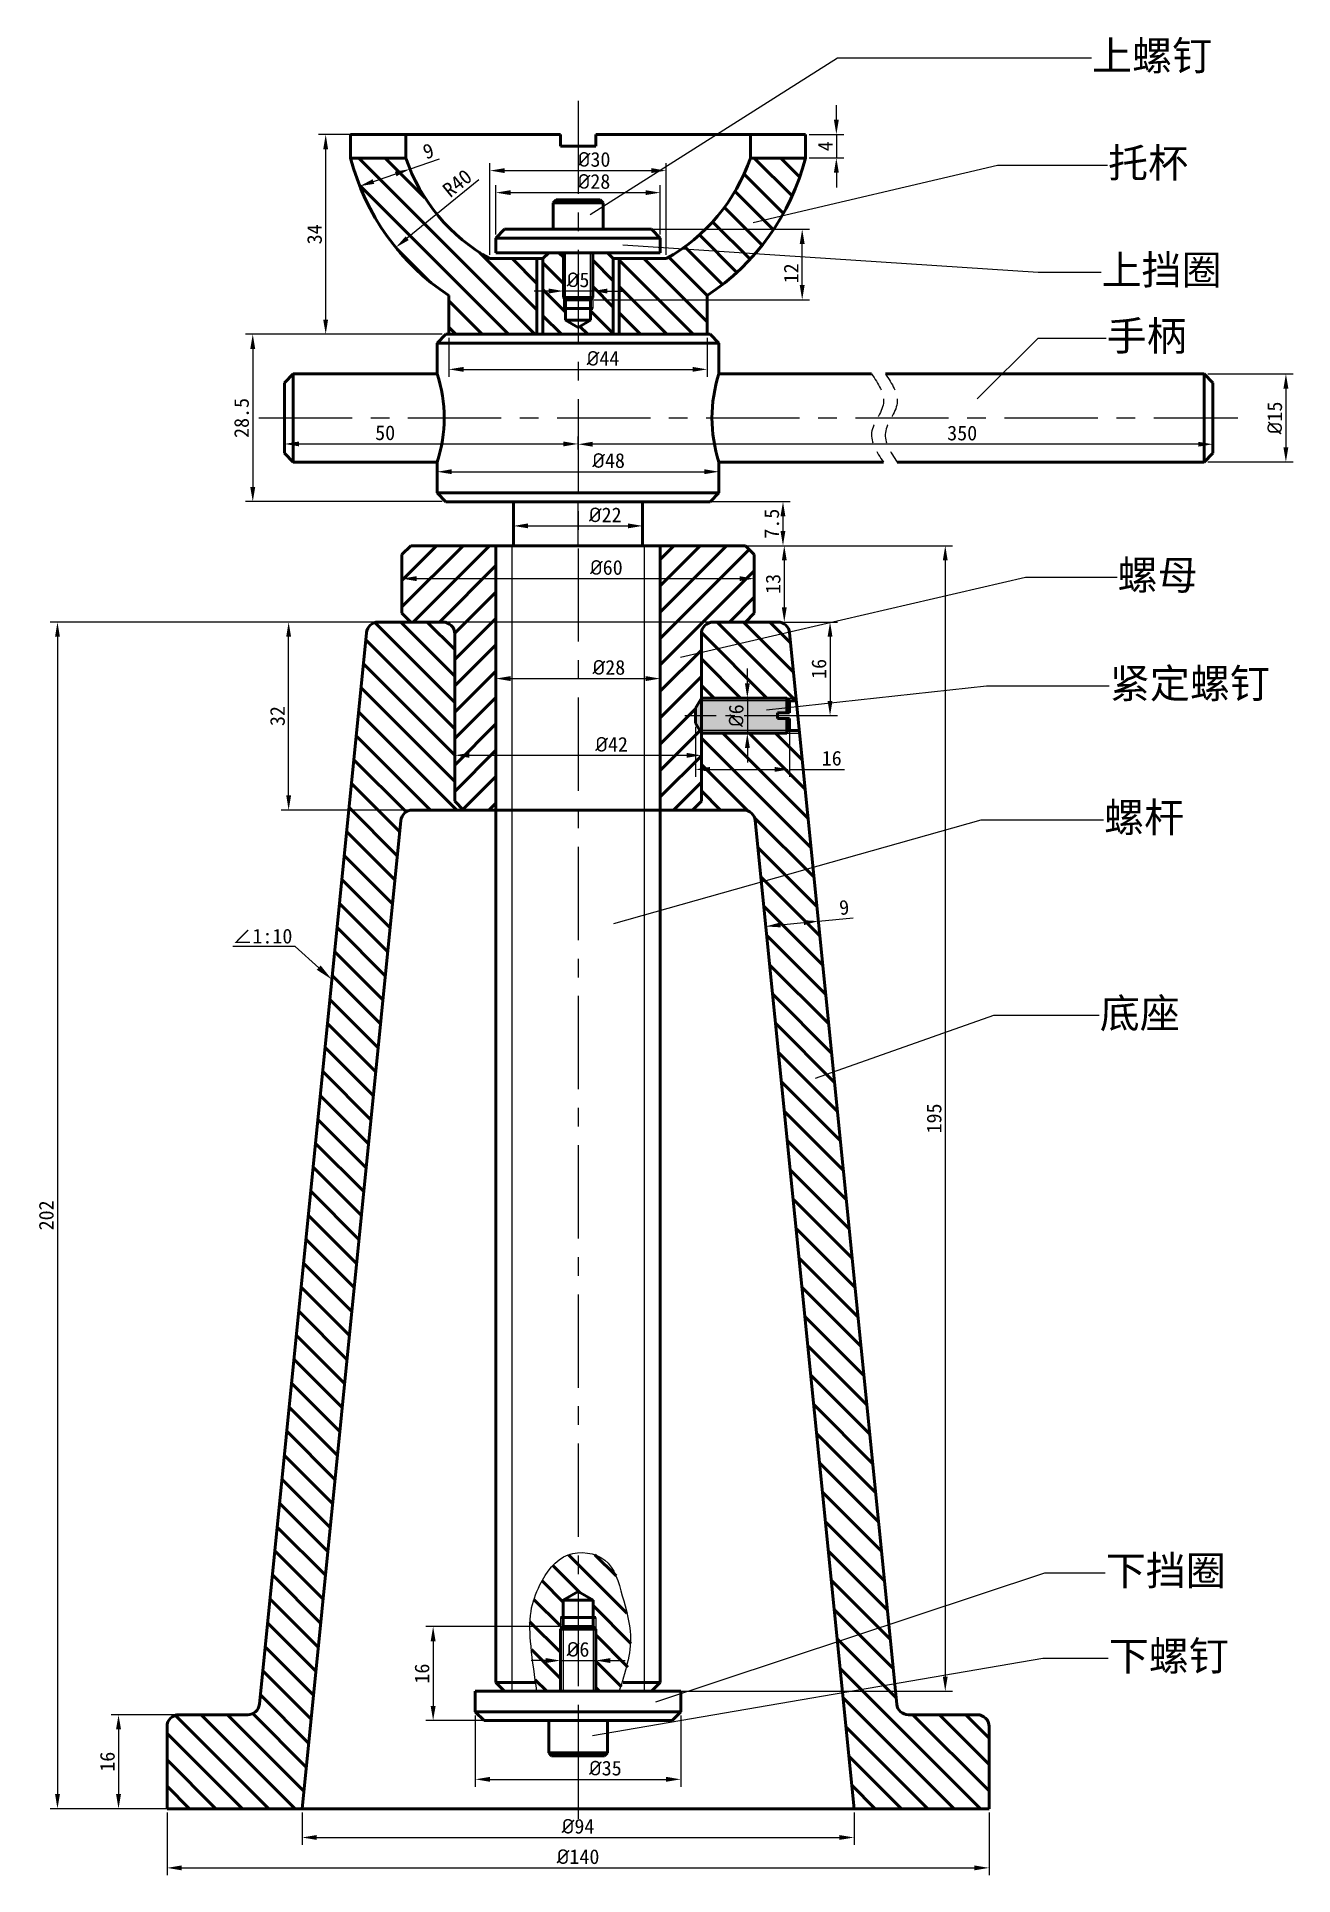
# Model space of a CAD drawing. Header units: millimetres. Extents: x 693 to 907, y 188 to 501.
import ezdxf
from ezdxf import colors
from ezdxf.entities.mleader import LeaderData, LeaderLine
from ezdxf.math import Vec2, Vec3

# ---------------------------------------------------------------- set-up
doc = ezdxf.new("R2010")
doc.units = ezdxf.units.MM
doc.header["$LTSCALE"] = 0.5
for name, pattern in [('CENTER', [50.8, 31.75, -6.35, 6.35, -6.35]), ('CENTER2', [28.575, 19.05, -3.175, 3.175, -3.175]), ('HIDDEN', [9.525, 6.35, -3.175])]:
    doc.linetypes.add(name, pattern=pattern)
doc.layers.get('0').update_dxf_attribs({"lineweight": 25})
doc.layers.get('Defpoints').update_dxf_attribs({"lineweight": 25})
for name, color, linetype, lineweight in [('中心线1', 7, 'CENTER', 25), ('剖面线1', 7, 'Continuous', 50), ('引线层1', 7, 'Continuous', 25), ('标注层1', 7, 'Continuous', 25), ('粗实线1', 7, 'Continuous', 50), ('细实线1', 7, 'Continuous', 25)]:
    doc.layers.add(name, color=color, linetype=linetype, lineweight=lineweight)
doc.styles.get("Standard").update_dxf_attribs({"font": ''})
doc.styles.get('Standard').set_extended_font_data('FangSong')
doc.dimstyles.new('ISO-25', dxfattribs={"dimtxt": 2.5, "dimasz": 2.5, "dimexe": 1.25, "dimexo": 0.625, "dimtad": 1, "dimdsep": 46, "dimtxsty": 'Standard', "dimcen": 2.5, "dimadec": 0, "dimazin": 0, "dimtfac": 1, "dimtmove": 0, "dimatfit": 3, "dimfxl": 1, "dimarcsym": 0})
pattern_1 = [(135, (509.481, 184.42), (-2.245064, -2.245064), [])]

msp = doc.modelspace()

# ---------------------------------------------------------------- blocks, each defined once
blk = doc.blocks.new('*D66')
at = {"layer": 'Defpoints', "color": 0, "transparency": 16777216}
for p in [(892.19, 443.24), (892.19, 428.24), (906.13, 428.24)]:
    blk.add_point(p, dxfattribs=at)
at = {"layer": '标注层1', "color": 0, "lineweight": -2, "transparency": 16777216}
for p, q in [((892.82, 443.24), (907.38, 443.24)), ((906.13, 440.74), (906.13, 430.74)), ((892.82, 428.24), (907.38, 428.24))]:
    blk.add_line(p, q, dxfattribs=at)
at = {"layer": '标注层1', "color": 0, "transparency": 16777216}
for points in [[(905.71, 440.74), (906.55, 440.74), (906.13, 443.24)], [(905.71, 430.74), (906.55, 430.74), (906.13, 428.24)]]:
    blk.add_solid(points, dxfattribs=at)
at = {"layer": '标注层1', "color": 0, "transparency": 16777216, "insert": (904.24, 435.74), "char_height": 2.5, "attachment_point": 5, "rotation": 90}
blk.add_mtext('{\\fISOCPEUR|b0|i0|c134|p34;%%C}15', dxfattribs=at)
blk = doc.blocks.new('*D67')
at = {"layer": 'Defpoints', "color": 0, "transparency": 16777216}
for p in [(785.58, 489.99), (754.54, 464.76)]:
    blk.add_point(p, dxfattribs=at)
at = {"layer": '标注层1', "color": 0, "lineweight": -2, "transparency": 16777216}
blk.add_line((768.69, 476.26), (756.48, 466.33), dxfattribs=at)
at = {"layer": '标注层1', "color": 0, "transparency": 16777216}
blk.add_solid([(756.22, 466.66), (756.74, 466.01), (754.54, 464.76)], dxfattribs=at)
at = {"layer": '标注层1', "color": 0, "transparency": 16777216, "insert": (765.01, 475.7), "char_height": 2.5, "attachment_point": 5, "rotation": 39.1072}
blk.add_mtext('R40', dxfattribs=at)
blk = doc.blocks.new('*D68')
at = {"layer": 'Defpoints', "color": 0, "transparency": 16777216}
for p in [(742.6, 483.99), (763.08, 483.99), (763.08, 449.99)]:
    blk.add_point(p, dxfattribs=at)
at = {"layer": '标注层1', "color": 0, "lineweight": -2, "transparency": 16777216}
for p, q in [((762.45, 483.99), (741.35, 483.99)), ((742.6, 452.49), (742.6, 481.49)), ((762.45, 449.99), (741.35, 449.99))]:
    blk.add_line(p, q, dxfattribs=at)
at = {"layer": '标注层1', "color": 0, "transparency": 16777216}
for points in [[(742.18, 481.49), (743.01, 481.49), (742.6, 483.99)], [(742.18, 452.49), (743.01, 452.49), (742.6, 449.99)]]:
    blk.add_solid(points, dxfattribs=at)
at = {"layer": '标注层1', "color": 0, "transparency": 16777216, "insert": (740.71, 466.99), "char_height": 2.5, "attachment_point": 5, "rotation": 90}
blk.add_mtext('34', dxfattribs=at)
blk = doc.blocks.new('*D69')
at = {"layer": 'Defpoints', "color": 0, "transparency": 16777216}
for p in [(809.58, 426.58), (761.58, 422.99), (809.58, 422.99)]:
    blk.add_point(p, dxfattribs=at)
at = {"layer": '标注层1', "color": 0, "lineweight": -2, "transparency": 16777216}
for p, q in [((761.58, 423.61), (761.58, 427.83)), ((764.08, 426.58), (807.08, 426.58)), ((809.58, 423.61), (809.58, 427.83))]:
    blk.add_line(p, q, dxfattribs=at)
at = {"layer": '标注层1', "color": 0, "transparency": 16777216}
for points in [[(764.08, 427), (764.08, 426.17), (761.58, 426.58)], [(807.08, 427), (807.08, 426.17), (809.58, 426.58)]]:
    blk.add_solid(points, dxfattribs=at)
at = {"layer": '标注层1', "color": 0, "transparency": 16777216, "insert": (790.78, 428.47), "char_height": 2.5, "attachment_point": 5}
blk.add_mtext('{\\fISOCPEUR|b0|i0|c134|p34;%%C}48', dxfattribs=at)
blk = doc.blocks.new('*D70')
at = {"layer": 'Defpoints', "color": 0, "transparency": 16777216}
for p in [(763.08, 449.99), (730.18, 421.49), (763.08, 421.49)]:
    blk.add_point(p, dxfattribs=at)
at = {"layer": '标注层1', "color": 0, "lineweight": -2, "transparency": 16777216}
for p, q in [((762.45, 449.99), (728.93, 449.99)), ((730.18, 447.49), (730.18, 423.99)), ((762.45, 421.49), (728.93, 421.49))]:
    blk.add_line(p, q, dxfattribs=at)
at = {"layer": '标注层1', "color": 0, "transparency": 16777216}
for points in [[(729.76, 447.49), (730.6, 447.49), (730.18, 449.99)], [(729.76, 423.99), (730.6, 423.99), (730.18, 421.49)]]:
    blk.add_solid(points, dxfattribs=at)
at = {"layer": '标注层1', "color": 0, "transparency": 16777216, "insert": (728.28, 435.74), "char_height": 2.5, "attachment_point": 5, "rotation": 90}
blk.add_mtext('28.5', dxfattribs=at)
blk = doc.blocks.new('*D71')
at = {"layer": 'Defpoints', "color": 0, "transparency": 16777216}
for p in [(824.31, 483.99), (824.31, 479.99), (829.57, 479.99)]:
    blk.add_point(p, dxfattribs=at)
at = {"layer": '标注层1', "color": 0, "lineweight": -2, "transparency": 16777216}
for p, q in [((829.57, 486.49), (829.57, 488.99)), ((824.93, 483.99), (830.82, 483.99)), ((829.57, 483.99), (829.57, 479.99)), ((824.93, 479.99), (830.82, 479.99)), ((829.57, 477.49), (829.57, 474.99))]:
    blk.add_line(p, q, dxfattribs=at)
at = {"layer": '标注层1', "color": 0, "transparency": 16777216}
for points in [[(829.15, 486.49), (829.99, 486.49), (829.57, 483.99)], [(829.15, 477.49), (829.99, 477.49), (829.57, 479.99)]]:
    blk.add_solid(points, dxfattribs=at)
at = {"layer": '标注层1', "color": 0, "transparency": 16777216, "insert": (827.7, 481.99), "char_height": 2.5, "attachment_point": 5, "rotation": 90}
blk.add_mtext('4', dxfattribs=at)
blk = doc.blocks.new('*D72')
at = {"layer": 'Defpoints', "color": 0, "transparency": 16777216}
for p in [(763.58, 449.99), (807.58, 449.99), (807.58, 444.01)]:
    blk.add_point(p, dxfattribs=at)
at = {"layer": '标注层1', "color": 0, "lineweight": -2, "transparency": 16777216}
for p, q in [((763.58, 449.36), (763.58, 442.76)), ((807.58, 449.36), (807.58, 442.76)), ((766.08, 444.01), (805.08, 444.01))]:
    blk.add_line(p, q, dxfattribs=at)
at = {"layer": '标注层1', "color": 0, "transparency": 16777216}
for points in [[(766.08, 444.42), (766.08, 443.59), (763.58, 444.01)], [(805.08, 444.42), (805.08, 443.59), (807.58, 444.01)]]:
    blk.add_solid(points, dxfattribs=at)
at = {"layer": '标注层1', "color": 0, "transparency": 16777216, "insert": (789.83, 445.88), "char_height": 2.5, "attachment_point": 5}
blk.add_mtext('{\\fISOCPEUR|b0|i0|c134|p34;%%C}44', dxfattribs=at)
blk = doc.blocks.new('*D73')
at = {"layer": 'Defpoints', "color": 0, "transparency": 16777216}
for p in [(799.58, 474.09), (771.58, 466.36), (799.58, 466.36)]:
    blk.add_point(p, dxfattribs=at)
at = {"layer": '标注层1', "color": 0, "lineweight": -2, "transparency": 16777216}
for p, q in [((771.58, 466.98), (771.58, 475.34)), ((774.08, 474.09), (797.08, 474.09)), ((799.58, 466.98), (799.58, 475.34))]:
    blk.add_line(p, q, dxfattribs=at)
at = {"layer": '标注层1', "color": 0, "transparency": 16777216}
for points in [[(774.08, 474.51), (774.08, 473.68), (771.58, 474.09)], [(797.08, 474.51), (797.08, 473.68), (799.58, 474.09)]]:
    blk.add_solid(points, dxfattribs=at)
at = {"layer": '标注层1', "color": 0, "transparency": 16777216, "insert": (788.29, 475.98), "char_height": 2.5, "attachment_point": 5}
blk.add_mtext('{\\fISOCPEUR|b0|i0|c134|p34;%%C}28', dxfattribs=at)
blk = doc.blocks.new('*D74')
at = {"layer": 'Defpoints', "color": 0, "transparency": 16777216}
for p in [(783.08, 457.34), (783.08, 456.23), (788.08, 456.23)]:
    blk.add_point(p, dxfattribs=at)
at = {"layer": '标注层1', "color": 0, "lineweight": -2, "transparency": 16777216}
for p, q in [((780.58, 457.34), (778.08, 457.34)), ((783.08, 456.86), (783.08, 458.59)), ((788.08, 457.34), (783.08, 457.34)), ((788.08, 456.86), (788.08, 458.59)), ((790.58, 457.34), (793.08, 457.34))]:
    blk.add_line(p, q, dxfattribs=at)
at = {"layer": '标注层1', "color": 0, "transparency": 16777216}
for points in [[(780.58, 457.76), (780.58, 456.92), (783.08, 457.34)], [(790.58, 457.76), (790.58, 456.92), (788.08, 457.34)]]:
    blk.add_solid(points, dxfattribs=at)
at = {"layer": '标注层1', "color": 0, "transparency": 16777216, "insert": (785.58, 459.23), "char_height": 2.5, "attachment_point": 5}
blk.add_mtext('{\\fISOCPEUR|b0|i0|c134|p34;%%C}5', dxfattribs=at)
blk = doc.blocks.new('*D75')
at = {"layer": 'Defpoints', "color": 0, "transparency": 16777216}
for p in [(796.58, 421.49), (796.58, 413.99), (820.48, 413.99)]:
    blk.add_point(p, dxfattribs=at)
at = {"layer": '标注层1', "color": 0, "lineweight": -2, "transparency": 16777216}
for p, q in [((797.2, 421.49), (821.73, 421.49)), ((820.48, 418.99), (820.48, 416.49)), ((797.2, 413.99), (821.73, 413.99))]:
    blk.add_line(p, q, dxfattribs=at)
at = {"layer": '标注层1', "color": 0, "transparency": 16777216}
for points in [[(820.06, 418.99), (820.89, 418.99), (820.48, 421.49)], [(820.06, 416.49), (820.89, 416.49), (820.48, 413.99)]]:
    blk.add_solid(points, dxfattribs=at)
at = {"layer": '标注层1', "color": 0, "transparency": 16777216, "insert": (818.58, 417.74), "char_height": 2.5, "attachment_point": 5, "rotation": 90}
blk.add_mtext('7.5', dxfattribs=at)
blk = doc.blocks.new('*D76')
at = {"layer": 'Defpoints', "color": 0, "transparency": 16777216}
for p in [(774.58, 421.49), (796.58, 421.49), (796.58, 417.36)]:
    blk.add_point(p, dxfattribs=at)
at = {"layer": '标注层1', "color": 0, "lineweight": -2, "transparency": 16777216}
for p, q in [((774.58, 420.86), (774.58, 416.11)), ((796.58, 420.86), (796.58, 416.11)), ((777.08, 417.36), (794.08, 417.36))]:
    blk.add_line(p, q, dxfattribs=at)
at = {"layer": '标注层1', "color": 0, "transparency": 16777216}
for points in [[(777.08, 417.78), (777.08, 416.95), (774.58, 417.36)], [(794.08, 417.78), (794.08, 416.95), (796.58, 417.36)]]:
    blk.add_solid(points, dxfattribs=at)
at = {"layer": '标注层1', "color": 0, "transparency": 16777216, "insert": (790.21, 419.24), "char_height": 2.5, "attachment_point": 5}
blk.add_mtext('{\\fISOCPEUR|b0|i0|c134|p34;%%C}22', dxfattribs=at)
blk = doc.blocks.new('*D77')
at = {"layer": 'Defpoints', "color": 0, "transparency": 16777216}
for p in [(814.08, 413.99), (814.08, 400.99), (820.7, 400.99)]:
    blk.add_point(p, dxfattribs=at)
at = {"layer": '标注层1', "color": 0, "lineweight": -2, "transparency": 16777216}
for p, q in [((814.7, 413.99), (821.95, 413.99)), ((820.7, 411.49), (820.7, 403.49)), ((814.7, 400.99), (821.95, 400.99))]:
    blk.add_line(p, q, dxfattribs=at)
at = {"layer": '标注层1', "color": 0, "transparency": 16777216}
for points in [[(820.29, 411.49), (821.12, 411.49), (820.7, 413.99)], [(820.29, 403.49), (821.12, 403.49), (820.7, 400.99)]]:
    blk.add_solid(points, dxfattribs=at)
at = {"layer": '标注层1', "color": 0, "transparency": 16777216, "insert": (818.81, 407.49), "char_height": 2.5, "attachment_point": 5, "rotation": 90}
blk.add_mtext('13', dxfattribs=at)
blk = doc.blocks.new('*D78')
at = {"layer": 'Defpoints', "color": 0, "transparency": 16777216}
for p in [(755.58, 412.49), (815.58, 412.49), (815.58, 408.38)]:
    blk.add_point(p, dxfattribs=at)
at = {"layer": '标注层1', "color": 0, "lineweight": -2, "transparency": 16777216}
for p, q in [((755.58, 411.86), (755.58, 407.13)), ((815.58, 411.86), (815.58, 407.13)), ((758.08, 408.38), (813.08, 408.38))]:
    blk.add_line(p, q, dxfattribs=at)
at = {"layer": '标注层1', "color": 0, "transparency": 16777216}
for points in [[(758.08, 408.8), (758.08, 407.97), (755.58, 408.38)], [(813.08, 408.8), (813.08, 407.97), (815.58, 408.38)]]:
    blk.add_solid(points, dxfattribs=at)
at = {"layer": '标注层1', "color": 0, "transparency": 16777216, "insert": (790.4, 410.27), "char_height": 2.5, "attachment_point": 5}
blk.add_mtext('{\\fISOCPEUR|b0|i0|c134|p34;%%C}60', dxfattribs=at)
blk = doc.blocks.new('*D79')
at = {"layer": 'Defpoints', "color": 0, "transparency": 16777216}
for p in [(771.58, 413.99), (799.58, 413.99), (799.58, 391.37)]:
    blk.add_point(p, dxfattribs=at)
at = {"layer": '标注层1', "color": 0, "lineweight": -2, "transparency": 16777216}
for p, q in [((771.58, 413.36), (771.58, 390.12)), ((799.58, 413.36), (799.58, 390.12)), ((774.08, 391.37), (797.08, 391.37))]:
    blk.add_line(p, q, dxfattribs=at)
at = {"layer": '标注层1', "color": 0, "transparency": 16777216}
for points in [[(774.08, 391.79), (774.08, 390.95), (771.58, 391.37)], [(797.08, 391.79), (797.08, 390.95), (799.58, 391.37)]]:
    blk.add_solid(points, dxfattribs=at)
at = {"layer": '标注层1', "color": 0, "transparency": 16777216, "insert": (790.83, 393.26), "char_height": 2.5, "attachment_point": 5}
blk.add_mtext('{\\fISOCPEUR|b0|i0|c134|p34;%%C}28', dxfattribs=at)
blk = doc.blocks.new('*D80')
at = {"layer": 'Defpoints', "color": 0, "transparency": 16777216}
for p in [(715.58, 198.99), (855.58, 198.99), (855.58, 188.92)]:
    blk.add_point(p, dxfattribs=at)
at = {"layer": '标注层1', "color": 0, "lineweight": -2, "transparency": 16777216}
for p, q in [((715.58, 198.36), (715.58, 187.67)), ((855.58, 198.36), (855.58, 187.67)), ((718.08, 188.92), (853.08, 188.92))]:
    blk.add_line(p, q, dxfattribs=at)
at = {"layer": '标注层1', "color": 0, "transparency": 16777216}
for points in [[(718.08, 189.33), (718.08, 188.5), (715.58, 188.92)], [(853.08, 189.33), (853.08, 188.5), (855.58, 188.92)]]:
    blk.add_solid(points, dxfattribs=at)
at = {"layer": '标注层1', "color": 0, "transparency": 16777216, "insert": (785.58, 190.81), "char_height": 2.5, "attachment_point": 5}
blk.add_mtext('{\\fISOCPEUR|b0|i0|c134|p34;%%C}140', dxfattribs=at)
blk = doc.blocks.new('*D81')
at = {"layer": 'Defpoints', "color": 0, "transparency": 16777216}
for p in [(738.58, 198.99), (832.58, 198.99), (832.58, 194.09)]:
    blk.add_point(p, dxfattribs=at)
at = {"layer": '标注层1', "color": 0, "lineweight": -2, "transparency": 16777216}
for p, q in [((738.58, 198.36), (738.58, 192.84)), ((832.58, 198.36), (832.58, 192.84)), ((741.08, 194.09), (830.08, 194.09))]:
    blk.add_line(p, q, dxfattribs=at)
at = {"layer": '标注层1', "color": 0, "transparency": 16777216}
for points in [[(741.08, 194.51), (741.08, 193.68), (738.58, 194.09)], [(830.08, 194.51), (830.08, 193.68), (832.58, 194.09)]]:
    blk.add_solid(points, dxfattribs=at)
at = {"layer": '标注层1', "color": 0, "transparency": 16777216, "insert": (785.58, 195.98), "char_height": 2.5, "attachment_point": 5}
blk.add_mtext('{\\fISOCPEUR|b0|i0|c134|p34;%%C}94', dxfattribs=at)
blk = doc.blocks.new('*D82')
at = {"layer": 'Defpoints', "color": 0, "transparency": 16777216}
for p in [(717.58, 214.99), (707.32, 198.99), (717.58, 198.99)]:
    blk.add_point(p, dxfattribs=at)
at = {"layer": '标注层1', "color": 0, "lineweight": -2, "transparency": 16777216}
for p, q in [((716.95, 214.99), (706.07, 214.99)), ((707.32, 212.49), (707.32, 201.49)), ((716.95, 198.99), (706.07, 198.99))]:
    blk.add_line(p, q, dxfattribs=at)
at = {"layer": '标注层1', "color": 0, "transparency": 16777216}
for points in [[(706.9, 212.49), (707.74, 212.49), (707.32, 214.99)], [(706.9, 201.49), (707.74, 201.49), (707.32, 198.99)]]:
    blk.add_solid(points, dxfattribs=at)
at = {"layer": '标注层1', "color": 0, "transparency": 16777216, "insert": (705.43, 206.99), "char_height": 2.5, "attachment_point": 5, "rotation": 90}
blk.add_mtext('16', dxfattribs=at)
blk = doc.blocks.new('*D83')
at = {"layer": 'Defpoints', "color": 0, "transparency": 16777216}
for p in [(751.54, 400.99), (696.92, 198.99), (751.54, 198.99)]:
    blk.add_point(p, dxfattribs=at)
at = {"layer": '标注层1', "color": 0, "lineweight": -2, "transparency": 16777216}
for p, q in [((750.92, 400.99), (695.67, 400.99)), ((696.92, 398.49), (696.92, 201.49)), ((750.92, 198.99), (695.67, 198.99))]:
    blk.add_line(p, q, dxfattribs=at)
at = {"layer": '标注层1', "color": 0, "transparency": 16777216}
for points in [[(696.51, 398.49), (697.34, 398.49), (696.92, 400.99)], [(696.51, 201.49), (697.34, 201.49), (696.92, 198.99)]]:
    blk.add_solid(points, dxfattribs=at)
at = {"layer": '标注层1', "color": 0, "transparency": 16777216, "insert": (695.03, 299.99), "char_height": 2.5, "attachment_point": 5, "rotation": 90}
blk.add_mtext('202', dxfattribs=at)
blk = doc.blocks.new('*D84')
at = {"layer": 'Defpoints', "color": 0, "transparency": 16777216}
for p in [(736.29, 400.99), (813.77, 400.99), (813.77, 368.99)]:
    blk.add_point(p, dxfattribs=at)
at = {"layer": '标注层1', "color": 0, "lineweight": -2, "transparency": 16777216}
for p, q in [((813.14, 400.99), (735.04, 400.99)), ((736.29, 371.49), (736.29, 398.49)), ((813.14, 368.99), (735.04, 368.99))]:
    blk.add_line(p, q, dxfattribs=at)
at = {"layer": '标注层1', "color": 0, "transparency": 16777216}
for points in [[(735.88, 398.49), (736.71, 398.49), (736.29, 400.99)], [(735.88, 371.49), (736.71, 371.49), (736.29, 368.99)]]:
    blk.add_solid(points, dxfattribs=at)
at = {"layer": '标注层1', "color": 0, "transparency": 16777216, "insert": (734.4, 384.99), "char_height": 2.5, "attachment_point": 5, "rotation": 90}
blk.add_mtext('32', dxfattribs=at)
blk = doc.blocks.new('*D85')
at = {"layer": 'Defpoints', "color": 0, "transparency": 16777216}
for p in [(806.58, 388.06), (806.58, 382.06), (814.41, 382.06)]:
    blk.add_point(p, dxfattribs=at)
at = {"layer": '标注层1', "color": 0, "lineweight": -2, "transparency": 16777216}
for p, q in [((814.41, 390.56), (814.41, 393.06)), ((807.2, 388.06), (815.66, 388.06)), ((814.41, 388.06), (814.41, 382.06)), ((807.2, 382.06), (815.66, 382.06)), ((814.41, 379.56), (814.41, 377.06))]:
    blk.add_line(p, q, dxfattribs=at)
at = {"layer": '标注层1', "color": 0, "transparency": 16777216}
for points in [[(814, 390.56), (814.83, 390.56), (814.41, 388.06)], [(814, 379.56), (814.83, 379.56), (814.41, 382.06)]]:
    blk.add_solid(points, dxfattribs=at)
at = {"layer": '标注层1', "color": 0, "transparency": 16777216, "insert": (812.52, 385.06), "char_height": 2.5, "attachment_point": 5, "rotation": 90}
blk.add_mtext('{\\fISOCPEUR|b0|i0|c134|p34;%%C}6', dxfattribs=at)
blk = doc.blocks.new('*D86')
at = {"layer": 'Defpoints', "color": 0, "transparency": 16777216}
for p in [(820.7, 400.99), (820.7, 385.06), (828.5, 385.06)]:
    blk.add_point(p, dxfattribs=at)
at = {"layer": '标注层1', "color": 0, "lineweight": -2, "transparency": 16777216}
for p, q in [((821.33, 400.99), (829.75, 400.99)), ((828.5, 398.49), (828.5, 387.56)), ((821.33, 385.06), (829.75, 385.06))]:
    blk.add_line(p, q, dxfattribs=at)
at = {"layer": '标注层1', "color": 0, "transparency": 16777216}
for points in [[(828.08, 398.49), (828.91, 398.49), (828.5, 400.99)], [(828.08, 387.56), (828.91, 387.56), (828.5, 385.06)]]:
    blk.add_solid(points, dxfattribs=at)
at = {"layer": '标注层1', "color": 0, "transparency": 16777216, "insert": (826.61, 393.02), "char_height": 2.5, "attachment_point": 5, "rotation": 90}
blk.add_mtext('16', dxfattribs=at)
blk = doc.blocks.new('*D87')
at = {"layer": 'Defpoints', "color": 0, "transparency": 16777216}
for p in [(806.58, 378.31), (764.58, 370.49), (806.58, 370.49)]:
    blk.add_point(p, dxfattribs=at)
at = {"layer": '标注层1', "color": 0, "lineweight": -2, "transparency": 16777216}
for p, q in [((764.58, 371.11), (764.58, 379.56)), ((806.58, 371.11), (806.58, 379.56)), ((767.08, 378.31), (804.08, 378.31))]:
    blk.add_line(p, q, dxfattribs=at)
at = {"layer": '标注层1', "color": 0, "transparency": 16777216}
for points in [[(767.08, 378.72), (767.08, 377.89), (764.58, 378.31)], [(804.08, 378.72), (804.08, 377.89), (806.58, 378.31)]]:
    blk.add_solid(points, dxfattribs=at)
at = {"layer": '标注层1', "color": 0, "transparency": 16777216, "insert": (791.29, 380.18), "char_height": 2.5, "attachment_point": 5}
blk.add_mtext('{\\fISOCPEUR|b0|i0|c134|p34;%%C}42', dxfattribs=at)
blk = doc.blocks.new('*D88')
at = {"layer": 'Defpoints', "color": 0, "transparency": 16777216}
for p in [(768.08, 215.49), (803.08, 215.49), (803.08, 203.99)]:
    blk.add_point(p, dxfattribs=at)
at = {"layer": '标注层1', "color": 0, "lineweight": -2, "transparency": 16777216}
for p, q in [((768.08, 214.86), (768.08, 202.74)), ((803.08, 214.86), (803.08, 202.74)), ((770.58, 203.99), (800.58, 203.99))]:
    blk.add_line(p, q, dxfattribs=at)
at = {"layer": '标注层1', "color": 0, "transparency": 16777216}
for points in [[(770.58, 204.41), (770.58, 203.58), (768.08, 203.99)], [(800.58, 204.41), (800.58, 203.58), (803.08, 203.99)]]:
    blk.add_solid(points, dxfattribs=at)
at = {"layer": '标注层1', "color": 0, "transparency": 16777216, "insert": (790.23, 205.88), "char_height": 2.5, "attachment_point": 5}
blk.add_mtext('{\\fISOCPEUR|b0|i0|c134|p34;%%C}35', dxfattribs=at)
blk = doc.blocks.new('*D89')
at = {"layer": 'Defpoints', "color": 0, "transparency": 16777216}
for p in [(782.58, 231.54), (788.58, 231.54), (788.58, 224.21)]:
    blk.add_point(p, dxfattribs=at)
at = {"layer": '标注层1', "color": 0, "lineweight": -2, "transparency": 16777216}
for p, q in [((782.58, 230.91), (782.58, 222.96)), ((788.58, 230.91), (788.58, 222.96)), ((780.08, 224.21), (777.58, 224.21)), ((782.58, 224.21), (788.58, 224.21)), ((791.08, 224.21), (793.58, 224.21))]:
    blk.add_line(p, q, dxfattribs=at)
at = {"layer": '标注层1', "color": 0, "transparency": 16777216}
for points in [[(780.08, 224.63), (780.08, 223.79), (782.58, 224.21)], [(791.08, 224.63), (791.08, 223.79), (788.58, 224.21)]]:
    blk.add_solid(points, dxfattribs=at)
at = {"layer": '标注层1', "color": 0, "transparency": 16777216, "insert": (785.58, 226.1), "char_height": 2.5, "attachment_point": 5}
blk.add_mtext('{\\fISOCPEUR|b0|i0|c134|p34;%%C}6', dxfattribs=at)
blk = doc.blocks.new('*D90')
at = {"layer": 'Defpoints', "color": 0, "transparency": 16777216}
for p in [(796.58, 413.99), (796.58, 218.99), (848.12, 218.99)]:
    blk.add_point(p, dxfattribs=at)
at = {"layer": '标注层1', "color": 0, "lineweight": -2, "transparency": 16777216}
for p, q in [((797.2, 413.99), (849.37, 413.99)), ((848.12, 411.49), (848.12, 221.49)), ((797.2, 218.99), (849.37, 218.99))]:
    blk.add_line(p, q, dxfattribs=at)
at = {"layer": '标注层1', "color": 0, "transparency": 16777216}
for points in [[(847.7, 411.49), (848.53, 411.49), (848.12, 413.99)], [(847.7, 221.49), (848.53, 221.49), (848.12, 218.99)]]:
    blk.add_solid(points, dxfattribs=at)
at = {"layer": '标注层1', "color": 0, "transparency": 16777216, "insert": (846.23, 316.49), "char_height": 2.5, "attachment_point": 5, "rotation": 90}
blk.add_mtext('195', dxfattribs=at)
blk = doc.blocks.new('*D91')
at = {"layer": 'Defpoints', "color": 0, "transparency": 16777216}
for p in [(735.58, 429.74), (785.58, 431.31), (785.58, 429.74)]:
    blk.add_point(p, dxfattribs=at)
at = {"layer": '标注层1', "color": 0, "lineweight": -2, "transparency": 16777216}
for p, q in [((735.58, 430.36), (735.58, 432.56)), ((785.58, 430.36), (785.58, 432.56)), ((738.08, 431.31), (783.08, 431.31))]:
    blk.add_line(p, q, dxfattribs=at)
at = {"layer": '标注层1', "color": 0, "transparency": 16777216}
for points in [[(738.08, 431.73), (738.08, 430.9), (735.58, 431.31)], [(783.08, 431.73), (783.08, 430.9), (785.58, 431.31)]]:
    blk.add_solid(points, dxfattribs=at)
at = {"layer": '标注层1', "color": 0, "transparency": 16777216, "insert": (752.73, 433.2), "char_height": 2.5, "attachment_point": 5}
blk.add_mtext('50', dxfattribs=at)
blk = doc.blocks.new('*D92')
at = {"layer": 'Defpoints', "color": 0, "transparency": 16777216}
for p in [(785.58, 431.26), (785.58, 429.74), (893.69, 429.74)]:
    blk.add_point(p, dxfattribs=at)
at = {"layer": '标注层1', "color": 0, "lineweight": -2, "transparency": 16777216}
for p, q in [((785.58, 430.36), (785.58, 432.51)), ((893.69, 430.36), (893.69, 432.51)), ((891.19, 431.26), (788.08, 431.26))]:
    blk.add_line(p, q, dxfattribs=at)
at = {"layer": '标注层1', "color": 0, "transparency": 16777216}
for points in [[(788.08, 431.68), (788.08, 430.85), (785.58, 431.26)], [(891.19, 431.68), (891.19, 430.85), (893.69, 431.26)]]:
    blk.add_solid(points, dxfattribs=at)
at = {"layer": '标注层1', "color": 0, "transparency": 16777216, "insert": (851, 433.15), "char_height": 2.5, "attachment_point": 5}
blk.add_mtext('350', dxfattribs=at)
blk = doc.blocks.new('*D93')
at = {"layer": 'Defpoints', "color": 0, "transparency": 16777216}
for p in [(800.58, 477.84), (770.58, 462.86), (800.58, 462.86)]:
    blk.add_point(p, dxfattribs=at)
at = {"layer": '标注层1', "color": 0, "lineweight": -2, "transparency": 16777216}
for p, q in [((770.58, 463.48), (770.58, 479.09)), ((800.58, 463.48), (800.58, 479.09)), ((773.08, 477.84), (798.08, 477.84))]:
    blk.add_line(p, q, dxfattribs=at)
at = {"layer": '标注层1', "color": 0, "transparency": 16777216}
for points in [[(773.08, 478.26), (773.08, 477.43), (770.58, 477.84)], [(798.08, 478.26), (798.08, 477.43), (800.58, 477.84)]]:
    blk.add_solid(points, dxfattribs=at)
at = {"layer": '标注层1', "color": 0, "transparency": 16777216, "insert": (788.31, 479.73), "char_height": 2.5, "attachment_point": 5}
blk.add_mtext('{\\fISOCPEUR|b0|i0|c134|p34;%%C}30', dxfattribs=at)
blk = doc.blocks.new('*D94')
at = {"layer": 'Defpoints', "color": 0, "transparency": 16777216}
for p in [(815.76, 367.19), (824.71, 368.08), (826.52, 350.08)]:
    blk.add_point(p, dxfattribs=at)
at = {"layer": '标注层1', "color": 0, "lineweight": -2, "transparency": 16777216}
for p, q in [((815.82, 366.56), (817.68, 347.94)), ((824.78, 367.46), (826.64, 348.83)), ((826.52, 350.08), (832.45, 350.67)), ((820.05, 349.43), (824.03, 349.83))]:
    blk.add_line(p, q, dxfattribs=at)
at = {"layer": '标注层1', "color": 0, "transparency": 16777216}
for points in [[(820.01, 349.85), (820.09, 349.02), (817.56, 349.18)], [(823.99, 350.24), (824.07, 349.41), (826.52, 350.08)]]:
    blk.add_solid(points, dxfattribs=at)
at = {"layer": '标注层1', "color": 0, "transparency": 16777216, "insert": (830.91, 352.42), "char_height": 2.5, "attachment_point": 5, "rotation": 5.7106}
blk.add_mtext('9', dxfattribs=at)
blk = doc.blocks.new('*D95')
at = {"layer": 'Defpoints', "color": 0, "transparency": 16777216}
for p in [(756.24, 479.99), (747.72, 477.08), (748.37, 475.18)]:
    blk.add_point(p, dxfattribs=at)
at = {"layer": '标注层1', "color": 0, "lineweight": -2, "transparency": 16777216}
for p, q in [((756.44, 479.39), (757.29, 476.9)), ((756.89, 478.08), (761.99, 479.82)), ((747.92, 476.49), (748.77, 474)), ((750.73, 475.99), (754.52, 477.28))]:
    blk.add_line(p, q, dxfattribs=at)
at = {"layer": '标注层1', "color": 0, "transparency": 16777216}
for points in [[(750.6, 476.38), (750.87, 475.59), (748.37, 475.18)], [(754.38, 477.67), (754.65, 476.88), (756.89, 478.08)]]:
    blk.add_solid(points, dxfattribs=at)
at = {"layer": '标注层1', "color": 0, "transparency": 16777216, "insert": (760.09, 481.17), "char_height": 2.5, "attachment_point": 5, "rotation": 18.8191}
blk.add_mtext('9', dxfattribs=at)
blk = doc.blocks.new('_None')
blk = doc.blocks.new('*D98')
at = {"layer": 'Defpoints', "color": 0, "transparency": 16777216}
for p in [(787.7, 467.86), (823.75, 467.86), (787.7, 455.86)]:
    blk.add_point(p, dxfattribs=at)
at = {"layer": '标注层1', "color": 0, "lineweight": -2, "transparency": 16777216}
for p, q in [((788.33, 467.86), (825, 467.86)), ((823.75, 458.36), (823.75, 465.36)), ((788.33, 455.86), (825, 455.86))]:
    blk.add_line(p, q, dxfattribs=at)
at = {"layer": '标注层1', "color": 0, "transparency": 16777216}
for points in [[(823.33, 465.36), (824.17, 465.36), (823.75, 467.86)], [(823.33, 458.36), (824.17, 458.36), (823.75, 455.86)]]:
    blk.add_solid(points, dxfattribs=at)
at = {"layer": '标注层1', "color": 0, "transparency": 16777216, "insert": (821.87, 460.35), "char_height": 2.5, "attachment_point": 5, "rotation": 90}
blk.add_mtext('12', dxfattribs=at)
blk = doc.blocks.new('*D99')
at = {"layer": 'Defpoints', "color": 0, "transparency": 16777216}
for p in [(783.03, 229.99), (760.9, 213.99), (783.03, 213.99)]:
    blk.add_point(p, dxfattribs=at)
at = {"layer": '标注层1', "color": 0, "lineweight": -2, "transparency": 16777216}
for p, q in [((782.4, 229.99), (759.65, 229.99)), ((760.9, 227.49), (760.9, 216.49)), ((782.4, 213.99), (759.65, 213.99))]:
    blk.add_line(p, q, dxfattribs=at)
at = {"layer": '标注层1', "color": 0, "transparency": 16777216}
for points in [[(760.48, 227.49), (761.32, 227.49), (760.9, 229.99)], [(760.48, 216.49), (761.32, 216.49), (760.9, 213.99)]]:
    blk.add_solid(points, dxfattribs=at)
at = {"layer": '标注层1', "color": 0, "transparency": 16777216, "insert": (759.01, 221.99), "char_height": 2.5, "attachment_point": 5, "rotation": 90}
blk.add_mtext('16', dxfattribs=at)
blk = doc.blocks.new('*D100')
at = {"layer": 'Defpoints', "color": 0, "transparency": 16777216}
for p in [(805.57, 383.81), (821.57, 383.81), (821.57, 375.91)]:
    blk.add_point(p, dxfattribs=at)
at = {"layer": '标注层1', "color": 0, "lineweight": -2, "transparency": 16777216}
for p, q in [((805.57, 383.18), (805.57, 374.66)), ((821.57, 383.18), (821.57, 374.66)), ((808.07, 375.91), (819.07, 375.91)), ((821.57, 375.91), (830.94, 375.91))]:
    blk.add_line(p, q, dxfattribs=at)
at = {"layer": '标注层1', "color": 0, "transparency": 16777216}
for points in [[(808.07, 376.33), (808.07, 375.5), (805.57, 375.91)], [(819.07, 376.33), (819.07, 375.5), (821.57, 375.91)]]:
    blk.add_solid(points, dxfattribs=at)
at = {"layer": '标注层1', "color": 0, "transparency": 16777216, "insert": (828.78, 377.8), "char_height": 2.5, "attachment_point": 5}
blk.add_mtext('16', dxfattribs=at)

# ---------------------------------------------------------------- dimensions: what is measured, and where the dimension line sits
at = {"layer": '标注层1'}
dim = msp.add_radius_dim(center=(785.58, 489.986), mpoint=(754.541, 464.755), dimstyle='ISO-25', dxfattribs=at)
dim.commit()
dim.dimension.update_dxf_attribs({"geometry": '*D67', "text_midpoint": (766.198, 474.231), "dimtype": 164})
for base, p1, p2, picture, middle in [((829.57, 479.986), (824.309, 483.986), (824.309, 479.986), '*D71', (827.695, 481.986)), ((742.596, 483.986), (763.08, 449.986), (763.08, 483.986), '*D68', (740.707, 466.986)), ((730.179, 421.486), (763.08, 449.986), (763.08, 421.486), '*D70', (728.283, 435.736)), ((820.476, 413.986), (796.58, 421.486), (796.58, 413.986), '*D75', (818.579, 417.736)), ((848.116, 218.986), (796.58, 413.986), (796.58, 218.986), '*D90', (846.227, 316.486)), ((820.703, 400.986), (814.08, 413.986), (814.08, 400.986), '*D77', (818.814, 407.486)), ((696.923, 198.986), (751.545, 400.986), (751.545, 198.986), '*D83', (695.034, 299.986)), ((736.293, 400.986), (813.77, 368.986), (813.77, 400.986), '*D84', (734.404, 384.986)), ((760.902, 213.986), (783.03, 229.986), (783.03, 213.986), '*D99', (759.012, 221.986)), ((707.319, 198.986), (717.58, 214.986), (717.58, 198.986), '*D82', (705.43, 206.986))]:
    dim = msp.add_linear_dim(base=base, p1=p1, p2=p2, angle=90, dimstyle='ISO-25', dxfattribs=at)
    dim.commit()
    dim.dimension.update_dxf_attribs({"geometry": picture, "text_midpoint": middle})
for base, p1, p2, angle, picture, middle, dimtype in [((748.366, 475.18), (756.237, 479.986), (747.718, 477.083), 198.81906, '*D95', (760.699, 479.383), 161), ((823.749, 467.857), (787.705, 455.857), (787.705, 467.857), 90, '*D98', (823.749, 460.35), 160), ((826.515, 350.078), (815.76, 367.185), (824.715, 368.081), 5.7106, '*D94', (831.1, 350.537), 161)]:
    dim = msp.add_linear_dim(base=base, p1=p1, p2=p2, angle=angle, dimstyle='ISO-25', dxfattribs=at)
    dim.commit()
    dim.dimension.update_dxf_attribs({"geometry": picture, "text_midpoint": middle, "dimtype": dimtype})
for base, p1, p2, text, picture, middle in [((800.58, 477.843), (770.58, 462.857), (800.58, 462.857), '{\\fISOCPEUR|b0|i0|c134|p34;%%C}<>', '*D93', (788.308, 477.843)), ((799.58, 474.093), (771.58, 466.357), (799.58, 466.357), '{\\fISOCPEUR|b0|i0|c134|p34;%%C}<>', '*D73', (788.294, 474.093)), ((807.58, 444.008), (763.58, 449.986), (807.58, 449.986), '{\\fISOCPEUR|b0|i0|c134|p34;%%C}<>', '*D72', (789.832, 444.008)), ((785.58, 431.263), (893.692, 429.736), (785.58, 429.736), '350', '*D92', (851.003, 431.263)), ((809.58, 426.585), (761.58, 422.986), (809.58, 422.986), '{\\fISOCPEUR|b0|i0|c134|p34;%%C}<>', '*D69', (790.78, 426.585)), ((796.58, 417.364), (774.58, 421.486), (796.58, 421.486), '{\\fISOCPEUR|b0|i0|c134|p34;%%C}<>', '*D76', (790.21, 417.364)), ((799.58, 391.37), (771.58, 413.986), (799.58, 413.986), '{\\fISOCPEUR|b0|i0|c134|p34;%%C}<>', '*D79', (790.834, 391.37)), ((815.58, 408.383), (755.58, 412.486), (815.58, 412.486), '{\\fISOCPEUR|b0|i0|c134|p34;%%C}<>', '*D78', (790.4, 408.383)), ((806.58, 378.305), (764.58, 370.486), (806.58, 370.486), '{\\fISOCPEUR|b0|i0|c134|p34;%%C}<>', '*D87', (791.29, 378.305)), ((803.08, 203.994), (768.08, 215.486), (803.08, 215.486), '{\\fISOCPEUR|b0|i0|c134|p34;%%C}<>', '*D88', (790.232, 203.994))]:
    dim = msp.add_linear_dim(base=base, p1=p1, p2=p2, text=text, dimstyle='ISO-25', dxfattribs=at)
    dim.commit()
    dim.dimension.update_dxf_attribs({"geometry": picture, "text_midpoint": middle, "dimtype": 160})
for base, p1, p2, picture, middle in [((783.08, 457.341), (788.08, 456.232), (783.08, 456.232), '*D74', (785.58, 459.23)), ((788.58, 224.21), (782.58, 231.536), (788.58, 231.536), '*D89', (785.58, 226.099)), ((855.58, 188.917), (715.58, 198.986), (855.58, 198.986), '*D80', (785.58, 190.806)), ((832.58, 194.092), (738.58, 198.986), (832.58, 198.986), '*D81', (785.58, 195.981))]:
    dim = msp.add_linear_dim(base=base, p1=p1, p2=p2, text='{\\fISOCPEUR|b0|i0|c134|p34;%%C}<>', dimstyle='ISO-25', dxfattribs=at)
    dim.commit()
    dim.dimension.update_dxf_attribs({"geometry": picture, "text_midpoint": middle})
for base, p1, p2, text, picture, middle in [((906.132, 428.236), (892.192, 443.236), (892.192, 428.236), '{\\fISOCPEUR|b0|i0|c134|p34;%%C}<>', '*D66', (904.242, 435.736)), ((828.496, 385.057), (820.703, 400.986), (820.703, 385.057), '16', '*D86', (826.606, 393.021)), ((814.413, 382.057), (806.58, 388.057), (806.58, 382.057), '{\\fISOCPEUR|b0|i0|c134|p34;%%C}<>', '*D85', (812.524, 385.057))]:
    dim = msp.add_linear_dim(base=base, p1=p1, p2=p2, angle=90, text=text, dimstyle='ISO-25', dxfattribs=at)
    dim.commit()
    dim.dimension.update_dxf_attribs({"geometry": picture, "text_midpoint": middle})
for base, p1, p2, picture, middle in [((785.58, 431.313), (735.58, 429.736), (785.58, 429.736), '*D91', (752.73, 431.313)), ((821.569, 375.914), (805.569, 383.807), (821.569, 383.807), '*D100', (828.782, 375.914))]:
    dim = msp.add_linear_dim(base=base, p1=p1, p2=p2, dimstyle='ISO-25', dxfattribs=at)
    dim.commit()
    dim.dimension.update_dxf_attribs({"geometry": picture, "text_midpoint": middle, "dimtype": 160})

# ---------------------------------------------------------------- hatches: boundary and pattern name
at = {"layer": '剖面线1'}
h = msp.add_hatch(dxfattribs=at)
h.set_pattern_fill('ANSI31', angle=90)
h.set_pattern_definition(pattern_1)
h.paths.add_polyline_path([(778.58, 462.857), (770.58, 462.857, -0.1864333), (756.237, 479.986), (746.85, 479.986, 0.1860408), (763.58, 456.58), (763.58, 449.986), (778.58, 449.986)])
h.paths.add_polyline_path([(824.309, 479.986), (814.922, 479.986, -0.1864333), (800.58, 462.857), (792.58, 462.857), (792.58, 449.986), (807.58, 449.986), (807.58, 456.58, 0.1860408)])
h.paths.add_polyline_path([(783.08, 463.857), (781.08, 463.857), (780.58, 463.857), (779.58, 462.857), (779.58, 449.986), (785.58, 449.986), (785.58, 451.13), (783.455, 452.357), (783.455, 454.357), (783.08, 454.357), (783.08, 456.232)])
h.paths.add_polyline_path([(791.58, 462.857), (790.58, 463.857), (788.08, 463.857), (788.08, 456.232), (788.08, 454.357), (787.705, 454.357), (787.705, 452.357), (785.58, 451.13), (785.58, 449.986), (791.58, 449.986)])
h = msp.add_hatch(dxfattribs=at)
h.set_pattern_fill('ANSI31')
h.set_pattern_definition([(45, (509.481, 184.42), (-2.245064, 2.245064), [])])
h.paths.add_polyline_path([(771.58, 413.986), (757.08, 413.986), (755.58, 412.486), (755.58, 402.486), (757.08, 400.986), (762.58, 400.986, -0.4142136), (764.58, 398.986), (764.58, 370.486), (766.08, 368.986), (771.58, 368.986)])
h.paths.add_polyline_path([(815.58, 412.486), (814.08, 413.986), (799.58, 413.986), (799.58, 368.986), (805.08, 368.986), (806.58, 370.486), (806.58, 382.057), (805.569, 383.807), (805.569, 386.307), (806.58, 388.057), (806.58, 398.986, -0.4142136), (808.58, 400.986), (814.08, 400.986), (815.58, 402.486)])
h = msp.add_hatch(dxfattribs=at)
h.set_pattern_fill('ANSI31', angle=90)
h.set_pattern_definition(pattern_1)
h.paths.add_polyline_path([(764.58, 398.986, 0.4142136), (762.58, 400.986), (757.08, 400.986), (751.545, 400.986, 0.3853136), (749.555, 399.185), (731.315, 216.787, -0.3853136), (729.325, 214.986), (717.58, 214.986, 0.4142136), (715.58, 212.986), (715.58, 198.986), (738.58, 198.986), (755.399, 367.185, -0.3853136), (757.39, 368.986), (766.08, 368.986), (764.58, 370.486)])
h.paths.add_polyline_path([(821.605, 399.185, 0.3853136), (819.614, 400.986), (814.08, 400.986), (808.58, 400.986, 0.4142136), (806.58, 398.986), (806.58, 388.057), (821.119, 388.057), (821.569, 387.607), (822.762, 387.607)])
h.paths.add_polyline_path([(823.317, 382.057), (821.119, 382.057), (806.58, 382.057), (806.58, 370.486), (805.08, 368.986), (813.77, 368.986, -0.3853136), (815.76, 367.185), (832.58, 198.986), (855.58, 198.986), (855.58, 212.986, 0.4142136), (853.58, 214.986), (841.834, 214.986, -0.3853136), (839.844, 216.787)])
at = {"layer": '粗实线1', "true_color": 0xffffff}
h = msp.add_hatch(color=7, dxfattribs=at)
h.dxf.hatch_style = 1
h.paths.add_polyline_path([(806.58, 388.057), (805.569, 386.307), (805.569, 385.057), (806.58, 385.057)])
h.paths.add_polyline_path([(806.58, 385.057), (805.569, 385.057), (805.569, 383.807), (806.58, 382.057)])
h.paths.add_polyline_path([(821.119, 384.557), (819.569, 384.557), (819.569, 385.057), (806.58, 385.057), (806.58, 382.507), (821.119, 382.507)])
h.paths.add_polyline_path([(821.119, 387.607), (806.58, 387.607), (806.58, 385.057), (819.569, 385.057), (819.569, 385.557), (821.119, 385.557)])
h.paths.add_polyline_path([(821.569, 387.607), (821.119, 387.607), (821.119, 385.557), (821.569, 385.557)])
h.paths.add_polyline_path([(821.119, 388.057), (821.119, 387.607), (821.569, 387.607)])
h.paths.add_polyline_path([(821.119, 388.057), (806.58, 388.057), (806.58, 387.607), (821.119, 387.607)])
h.paths.add_polyline_path([(821.569, 382.507), (821.119, 382.507), (821.119, 382.057)])
h.paths.add_polyline_path([(821.569, 384.557), (821.119, 384.557), (821.119, 382.507), (821.569, 382.507)])
h.paths.add_polyline_path([(821.119, 382.507), (806.58, 382.507), (806.58, 382.057), (821.119, 382.057)])
at = {"layer": '粗实线1'}
h = msp.add_hatch(dxfattribs=at)
h.set_pattern_fill('ANSI31', angle=90)
h.set_pattern_definition(pattern_1)
edge = h.paths.add_edge_path()
edge.add_line((785.58, 235.958), (785.58, 242.564))
edge.add_spline(control_points=[(785.58, 242.564), (785.002, 242.519), (782.019, 241.908), (779.163, 237.813), (777.156, 232.281), (777.507, 226.538), (778.059, 222.537), (778.358, 220.486)], knot_values=[1.5227384, 1.5227384, 1.5227384, 1.5227384, 3.1688037, 10.2105918, 14.9607713, 20.854731, 27.0986359, 27.0986359, 27.0986359, 27.0986359], degree=3, periodic=0)
edge.add_spline(control_points=[(778.358, 220.486), (778.432, 219.986), (778.506, 219.486), (778.58, 218.986)], knot_values=[0, 0, 0, 0, 1.5227384, 1.5227384, 1.5227384, 1.5227384], degree=3, periodic=0)
edge.add_line((778.58, 218.986), (782.58, 218.986))
edge.add_line((782.58, 218.986), (782.58, 229.536))
edge.add_line((782.58, 229.536), (782.58, 231.536))
edge.add_line((782.58, 231.536), (783.03, 231.536))
edge.add_line((783.03, 231.536), (783.03, 234.486))
edge.add_line((783.03, 234.486), (785.58, 235.958))
edge = h.paths.add_edge_path()
edge.add_spline(control_points=[(792.35, 237.838), (792.257, 238.102), (792.159, 238.362), (792.052, 238.615)], knot_values=[35.1326581, 35.1326581, 35.1326581, 35.1326581, 35.9367323, 35.9367323, 35.9367323, 35.9367323], degree=3, periodic=0)
edge.add_spline(control_points=[(792.052, 238.615), (791.879, 239.024), (791.686, 239.417), (791.464, 239.785)], knot_values=[33.8312439, 33.8312439, 33.8312439, 33.8312439, 35.1326581, 35.1326581, 35.1326581, 35.1326581], degree=3, periodic=0)
edge.add_spline(control_points=[(791.464, 239.785), (791.39, 239.907), (791.313, 240.026), (791.232, 240.142)], knot_values=[33.3984025, 33.3984025, 33.3984025, 33.3984025, 33.8312439, 33.8312439, 33.8312439, 33.8312439], degree=3, periodic=0)
edge.add_spline(control_points=[(791.232, 240.142), (791.151, 240.259), (791.066, 240.373), (790.978, 240.483)], knot_values=[32.9634871, 32.9634871, 32.9634871, 32.9634871, 33.3984025, 33.3984025, 33.3984025, 33.3984025], degree=3, periodic=0)
edge.add_spline(control_points=[(790.978, 240.483), (790.89, 240.592), (790.799, 240.698), (790.703, 240.8)], knot_values=[32.5313357, 32.5313357, 32.5313357, 32.5313357, 32.9634871, 32.9634871, 32.9634871, 32.9634871], degree=3, periodic=0)
edge.add_spline(control_points=[(790.703, 240.8), (790.606, 240.903), (790.506, 241.002), (790.401, 241.097)], knot_values=[32.0956697, 32.0956697, 32.0956697, 32.0956697, 32.5313357, 32.5313357, 32.5313357, 32.5313357], degree=3, periodic=0)
edge.add_spline(control_points=[(790.401, 241.097), (790.313, 241.177), (790.206, 241.267), (790.095, 241.352), (790.078, 241.365)], knot_values=[31.6675738, 31.6675738, 31.6675738, 31.6675738, 32.0321188, 32.0956697, 32.0956697, 32.0956697, 32.0956697], degree=3, periodic=0)
edge.add_spline(control_points=[(790.078, 241.365), (789.964, 241.452), (789.845, 241.534), (789.722, 241.612)], knot_values=[31.230814, 31.230814, 31.230814, 31.230814, 31.6675738, 31.6675738, 31.6675738, 31.6675738], degree=3, periodic=0)
edge.add_spline(control_points=[(789.722, 241.612), (789.601, 241.688), (789.476, 241.76), (789.348, 241.828)], knot_values=[30.8007375, 30.8007375, 30.8007375, 30.8007375, 31.230814, 31.230814, 31.230814, 31.230814], degree=3, periodic=0)
edge.add_spline(control_points=[(789.348, 241.828), (789.217, 241.897), (789.082, 241.961), (788.945, 242.021)], knot_values=[30.3626531, 30.3626531, 30.3626531, 30.3626531, 30.8007375, 30.8007375, 30.8007375, 30.8007375], degree=3, periodic=0)
edge.add_spline(control_points=[(788.945, 242.021), (788.81, 242.08), (788.672, 242.134), (788.531, 242.184)], knot_values=[29.9322668, 29.9322668, 29.9322668, 29.9322668, 30.3626531, 30.3626531, 30.3626531, 30.3626531], degree=3, periodic=0)
edge.add_spline(control_points=[(788.531, 242.184), (788.388, 242.234), (788.243, 242.28), (788.095, 242.321)], knot_values=[29.4943863, 29.4943863, 29.4943863, 29.4943863, 29.9322668, 29.9322668, 29.9322668, 29.9322668], degree=3, periodic=0)
edge.add_spline(control_points=[(788.095, 242.321), (787.95, 242.362), (787.803, 242.398), (787.654, 242.429)], knot_values=[29.0637839, 29.0637839, 29.0637839, 29.0637839, 29.4943863, 29.4943863, 29.4943863, 29.4943863], degree=3, periodic=0)
edge.add_spline(control_points=[(787.654, 242.429), (787.504, 242.461), (787.351, 242.488), (787.198, 242.51)], knot_values=[28.6260194, 28.6260194, 28.6260194, 28.6260194, 29.0637839, 29.0637839, 29.0637839, 29.0637839], degree=3, periodic=0)
edge.add_spline(control_points=[(787.198, 242.51), (787.047, 242.532), (786.895, 242.549), (786.743, 242.561)], knot_values=[28.1953274, 28.1953274, 28.1953274, 28.1953274, 28.6260194, 28.6260194, 28.6260194, 28.6260194], degree=3, periodic=0)
edge.add_spline(control_points=[(786.743, 242.561), (786.588, 242.574), (786.433, 242.582), (786.278, 242.585)], knot_values=[27.7575756, 27.7575756, 27.7575756, 27.7575756, 28.1953274, 28.1953274, 28.1953274, 28.1953274], degree=3, periodic=0)
edge.add_spline(control_points=[(786.278, 242.585), (786.125, 242.587), (785.972, 242.586), (785.821, 242.579)], knot_values=[27.3269356, 27.3269356, 27.3269356, 27.3269356, 27.7575756, 27.7575756, 27.7575756, 27.7575756], degree=3, periodic=0)
edge.add_spline(control_points=[(785.821, 242.579), (785.74, 242.575), (785.66, 242.57), (785.58, 242.564)], knot_values=[27.0986359, 27.0986359, 27.0986359, 27.0986359, 27.3269356, 27.3269356, 27.3269356, 27.3269356], degree=3, periodic=0)
edge.add_line((785.58, 242.564), (785.58, 235.958))
edge.add_line((785.58, 235.958), (788.13, 234.486))
edge.add_line((788.13, 234.486), (788.13, 231.536))
edge.add_line((788.13, 231.536), (788.58, 231.536))
edge.add_line((788.58, 231.536), (788.58, 229.536))
edge.add_line((788.58, 229.536), (788.58, 218.986))
edge.add_line((788.58, 218.986), (792.58, 218.986))
edge.add_spline(control_points=[(792.58, 218.986), (792.714, 219.242), (792.841, 219.503), (792.962, 219.768)], knot_values=[54.2304402, 54.2304402, 54.2304402, 54.2304402, 55.0982904, 55.0982904, 55.0982904, 55.0982904], degree=3, periodic=0)
edge.add_spline(control_points=[(792.962, 219.768), (793.069, 220.005), (793.171, 220.244), (793.268, 220.486)], knot_values=[53.4566381, 53.4566381, 53.4566381, 53.4566381, 54.2304402, 54.2304402, 54.2304402, 54.2304402], degree=3, periodic=0)
edge.add_spline(control_points=[(793.268, 220.486), (793.278, 220.511), (793.288, 220.537), (793.298, 220.562)], knot_values=[53.3758933, 53.3758933, 53.3758933, 53.3758933, 53.4566381, 53.4566381, 53.4566381, 53.4566381], degree=3, periodic=0)
edge.add_spline(control_points=[(793.298, 220.562), (793.407, 220.839), (793.509, 221.119), (793.604, 221.402)], knot_values=[52.4944105, 52.4944105, 52.4944105, 52.4944105, 53.3758933, 53.3758933, 53.3758933, 53.3758933], degree=3, periodic=0)
edge.add_spline(control_points=[(793.604, 221.402), (793.883, 222.238), (794.102, 223.1), (794.257, 223.972)], knot_values=[49.8905939, 49.8905939, 49.8905939, 49.8905939, 52.4944105, 52.4944105, 52.4944105, 52.4944105], degree=3, periodic=0)
edge.add_spline(control_points=[(794.257, 223.972), (794.36, 224.547), (794.436, 225.127), (794.484, 225.707)], knot_values=[48.1716069, 48.1716069, 48.1716069, 48.1716069, 49.8905939, 49.8905939, 49.8905939, 49.8905939], degree=3, periodic=0)
edge.add_spline(control_points=[(794.484, 225.707), (794.533, 226.298), (794.554, 226.889), (794.546, 227.475)], knot_values=[46.4187801, 46.4187801, 46.4187801, 46.4187801, 48.1716069, 48.1716069, 48.1716069, 48.1716069], degree=3, periodic=0)
edge.add_spline(control_points=[(794.546, 227.475), (794.541, 227.806), (794.518, 228.355), (794.469, 228.898), (794.446, 229.114)], knot_values=[44.7673373, 44.7673373, 44.7673373, 44.7673373, 45.7566043, 46.4187801, 46.4187801, 46.4187801, 46.4187801], degree=3, periodic=0)
edge.add_spline(control_points=[(794.446, 229.114), (794.382, 229.71), (794.29, 230.299), (794.178, 230.886)], knot_values=[42.9477687, 42.9477687, 42.9477687, 42.9477687, 44.7673373, 44.7673373, 44.7673373, 44.7673373], degree=3, periodic=0)
edge.add_spline(control_points=[(794.178, 230.886), (793.964, 232.005), (793.677, 233.118), (793.371, 234.263)], knot_values=[39.4852908, 39.4852908, 39.4852908, 39.4852908, 42.9477687, 42.9477687, 42.9477687, 42.9477687], degree=3, periodic=0)
edge.add_spline(control_points=[(793.371, 234.263), (793.285, 234.587), (793.05, 235.46), (792.813, 236.356), (792.648, 236.909)], knot_values=[36.8663844, 36.8663844, 36.8663844, 36.8663844, 37.8454481, 39.4852908, 39.4852908, 39.4852908, 39.4852908], degree=3, periodic=0)
edge.add_spline(control_points=[(792.648, 236.909), (792.555, 237.222), (792.456, 237.533), (792.35, 237.838)], knot_values=[35.9367323, 35.9367323, 35.9367323, 35.9367323, 36.8663844, 36.8663844, 36.8663844, 36.8663844], degree=3, periodic=0)

# ---------------------------------------------------------------- linework, layer by layer
for p, q in [((785.58, 413.986), (785.58, 421.486)), ((799.58, 413.986), (771.58, 413.986)), ((771.58, 413.986), (785.58, 413.986)), ((774.33, 413.986), (774.33, 218.986)), ((796.83, 413.986), (796.83, 218.986)), ((821.119, 382.057), (821.569, 382.507)), ((773.08, 218.986), (798.08, 218.986)), ((785.58, 214.986), (785.58, 198.986))]:
    msp.add_line(p, q)
at = {"layer": '中心线1'}
for p, q in [((785.58, 489.738), (785.58, 197.245)), ((731.217, 435.736), (897.957, 435.736))]:
    msp.add_line(p, q, dxfattribs=at)
at = {"layer": '中心线1', "linetype": 'CENTER2'}
msp.add_line((823.399, 385.057), (803.783, 385.057), dxfattribs=at)
at = {"layer": '中心线1', "linetype": 'HIDDEN', "end_tangent": (0.7071068, -0.7071068)}
for points in [[(835.58, 443.236), (837.58, 438.236), (835.58, 433.236), (837.58, 428.236)], [(837.924, 443.236), (839.924, 438.236), (837.924, 433.236), (839.924, 428.236)]]:
    msp.add_spline(points, degree=3, dxfattribs=at)
at = {"layer": '粗实线1'}
for p, q in [((746.85, 479.986), (746.85, 483.986)), ((746.85, 483.986), (756.237, 483.986)), ((756.237, 483.986), (782.58, 483.986)), ((756.237, 483.986), (756.237, 479.986)), ((782.58, 483.986), (782.58, 481.986)), ((782.58, 481.986), (788.58, 481.986)), ((788.58, 483.986), (814.922, 483.986)), ((788.58, 481.986), (788.58, 483.986)), ((814.922, 479.986), (814.922, 483.986)), ((814.922, 483.986), (824.309, 483.986)), ((824.309, 483.986), (824.309, 479.986)), ((746.85, 479.986), (756.237, 479.986)), ((814.922, 479.986), (824.309, 479.986)), ((781.83, 472.857), (781.33, 472.357)), ((781.83, 472.857), (789.33, 472.857)), ((789.33, 472.857), (789.83, 472.357)), ((781.33, 467.857), (781.33, 472.357)), ((781.33, 472.357), (789.83, 472.357)), ((789.83, 467.857), (789.83, 472.357)), ((773.08, 467.857), (771.58, 466.357)), ((771.58, 463.857), (771.58, 466.357)), ((771.58, 466.357), (799.58, 466.357)), ((773.08, 467.857), (798.08, 467.857)), ((798.08, 467.857), (799.58, 466.357)), ((799.58, 463.857), (799.58, 466.357)), ((771.58, 463.857), (799.58, 463.857)), ((779.58, 462.857), (780.58, 463.857)), ((781.08, 463.857), (790.08, 463.857)), ((783.08, 456.232), (783.08, 463.857)), ((788.08, 456.232), (788.08, 463.857)), ((791.58, 462.857), (790.58, 463.857)), ((770.58, 462.857), (779.58, 462.857)), ((778.58, 449.986), (778.58, 462.857)), ((779.58, 449.986), (779.58, 462.857)), ((779.58, 462.857), (779.58, 462.857)), ((791.58, 449.986), (791.58, 462.857)), ((791.58, 462.857), (800.58, 462.857)), ((791.58, 462.857), (791.58, 462.857)), ((792.58, 449.986), (792.58, 462.857)), ((763.58, 449.986), (763.58, 456.58)), ((783.455, 455.857), (783.08, 456.232)), ((788.08, 456.232), (783.08, 456.232)), ((783.08, 454.357), (788.08, 454.357)), ((783.455, 455.857), (787.705, 455.857)), ((783.455, 455.857), (783.455, 452.357)), ((787.705, 455.857), (788.08, 456.232)), ((787.705, 452.357), (787.705, 455.857)), ((807.58, 449.986), (807.58, 456.58)), ((783.455, 452.357), (787.705, 452.357)), ((783.455, 452.357), (785.58, 451.13)), ((787.705, 452.357), (785.58, 451.13)), ((763.08, 449.986), (761.58, 448.486)), ((761.58, 443.236), (761.58, 448.486)), ((761.58, 448.486), (809.58, 448.486)), ((763.08, 449.986), (808.08, 449.986)), ((808.08, 449.986), (809.58, 448.486)), ((809.58, 443.236), (809.58, 448.486)), ((735.58, 441.736), (737.08, 443.236)), ((735.58, 441.736), (735.58, 429.736)), ((761.58, 443.236), (737.08, 443.236)), ((737.08, 443.236), (737.08, 428.236)), ((809.58, 443.236), (835.58, 443.236)), ((837.924, 443.236), (892.192, 443.236)), ((892.192, 443.236), (893.692, 441.736)), ((892.192, 443.236), (892.192, 428.236)), ((893.692, 429.736), (893.692, 441.736)), ((735.58, 429.736), (737.08, 428.236)), ((892.192, 428.236), (893.692, 429.736)), ((737.08, 428.236), (761.58, 428.236)), ((761.58, 422.986), (761.58, 428.236)), ((809.58, 422.986), (809.58, 428.236)), ((809.58, 428.236), (837.58, 428.236)), ((839.924, 428.236), (892.192, 428.236)), ((761.58, 422.986), (763.08, 421.486)), ((761.58, 422.986), (809.58, 422.986)), ((809.58, 422.986), (808.08, 421.486)), ((763.08, 421.486), (808.08, 421.486)), ((774.58, 413.986), (774.58, 421.486)), ((796.58, 413.986), (796.58, 421.486)), ((755.58, 412.486), (757.08, 413.986)), ((757.08, 413.986), (814.08, 413.986)), ((771.58, 413.986), (771.58, 220.486)), ((799.58, 220.486), (799.58, 413.986)), ((815.58, 412.486), (814.08, 413.986)), ((755.58, 402.486), (755.58, 412.486)), ((815.58, 412.486), (815.58, 402.486)), ((757.08, 400.986), (751.545, 400.986)), ((755.58, 402.486), (757.08, 400.986)), ((762.58, 400.986), (757.08, 400.986)), ((814.08, 400.986), (808.58, 400.986)), ((815.58, 402.486), (814.08, 400.986)), ((814.08, 400.986), (819.614, 400.986)), ((749.555, 399.185), (731.315, 216.787)), ((764.58, 370.486), (764.58, 398.986)), ((806.58, 398.986), (806.58, 370.486)), ((821.605, 399.185), (839.844, 216.787)), ((805.569, 386.307), (806.58, 388.057)), ((805.569, 386.307), (805.569, 383.807)), ((806.58, 388.057), (806.58, 382.057)), ((819.569, 385.557), (819.569, 384.557)), ((821.569, 387.607), (821.119, 388.057)), ((821.119, 388.057), (821.119, 385.557)), ((821.569, 387.607), (821.569, 385.557)), ((821.569, 387.607), (822.762, 387.607)), ((805.569, 383.807), (806.58, 382.057)), ((821.119, 384.557), (821.119, 382.057)), ((821.569, 384.557), (821.569, 382.507)), ((821.569, 382.507), (823.272, 382.507)), ((764.58, 370.486), (766.08, 368.986)), ((806.58, 370.486), (805.08, 368.986)), ((755.399, 367.185), (738.58, 198.986)), ((766.08, 368.986), (757.39, 368.986)), ((805.08, 368.986), (766.08, 368.986)), ((805.08, 368.986), (813.77, 368.986)), ((815.76, 367.185), (832.58, 198.986)), ((783.03, 234.486), (785.58, 235.958)), ((788.13, 234.486), (785.58, 235.958)), ((783.03, 234.486), (788.13, 234.486)), ((783.03, 234.486), (783.03, 229.986)), ((788.13, 234.486), (788.13, 229.986)), ((782.58, 231.536), (788.58, 231.536)), ((783.03, 229.986), (782.58, 229.536)), ((782.58, 229.536), (782.58, 218.986)), ((782.58, 229.536), (788.58, 229.536)), ((783.03, 229.986), (788.13, 229.986)), ((788.13, 229.986), (788.58, 229.536)), ((788.58, 229.536), (788.58, 218.986)), ((771.58, 220.486), (773.08, 218.986)), ((771.58, 220.486), (778.358, 220.486)), ((799.58, 220.486), (793.268, 220.486)), ((798.08, 218.986), (799.58, 220.486)), ((768.08, 218.986), (768.08, 215.486)), ((768.08, 218.986), (803.08, 218.986)), ((785.58, 218.986), (778.58, 218.986)), ((778.58, 218.986), (792.58, 218.986)), ((803.08, 218.986), (803.08, 215.486)), ((715.58, 212.986), (715.58, 198.986)), ((729.325, 214.986), (717.58, 214.986)), ((768.08, 215.486), (769.58, 213.986)), ((768.08, 215.486), (803.08, 215.486)), ((769.58, 213.986), (801.58, 213.986)), ((780.58, 213.986), (780.58, 208.486)), ((790.58, 213.986), (790.58, 208.486)), ((801.58, 213.986), (803.08, 215.486)), ((841.834, 214.986), (853.58, 214.986)), ((855.58, 212.986), (855.58, 198.986)), ((780.58, 208.486), (781.08, 207.986)), ((780.58, 208.486), (790.58, 208.486)), ((781.08, 207.986), (790.08, 207.986)), ((790.58, 208.486), (790.08, 207.986)), ((715.58, 198.986), (855.58, 198.986))]:
    msp.add_line(p, q, dxfattribs=at)
at = {"layer": '粗实线1', "linetype": 'Continuous'}
for p, q in [((821.119, 388.057), (806.58, 388.057)), ((821.569, 385.557), (819.569, 385.557)), ((821.119, 382.057), (806.58, 382.057)), ((821.569, 384.557), (819.569, 384.557))]:
    msp.add_line(p, q, dxfattribs=at)
at = {"layer": '粗实线1'}
for centre, radius, start, end in [((785.58, 489.986), 40, 194.47751, 236.63299), ((785.58, 489.986), 31, 198.81906, 241.06147), ((785.58, 489.986), 31, 298.93853, 341.18094), ((785.58, 489.986), 40, 303.36701, 345.52249), ((738.782, 435.736), 24, 341.79004, 18.20996), ((832.378, 435.736), 24, 161.79004, 198.20996), ((751.545, 398.986), 2, 90, 174.2894), ((762.58, 398.986), 2, 0, 90), ((808.58, 398.986), 2, 90, 180), ((819.614, 398.986), 2, 5.7106, 90), ((757.39, 366.986), 2, 90, 174.2894), ((813.77, 366.986), 2, 5.7106, 90), ((729.325, 216.986), 2, 270, 354.2894), ((841.834, 216.986), 2, 185.7106, 270), ((717.58, 212.986), 2, 90, 180), ((853.58, 212.986), 2, 0, 90)]:
    msp.add_arc(centre, radius, start, end, dxfattribs=at)
at = {"layer": '细实线1'}
for p, q in [((783.455, 455.857), (783.455, 463.857)), ((787.705, 455.857), (787.705, 463.857)), ((783.08, 456.232), (783.08, 454.357)), ((788.08, 456.232), (788.08, 454.357)), ((821.119, 388.057), (822.717, 388.057)), ((821.119, 382.057), (823.317, 382.057)), ((782.58, 231.536), (782.58, 229.536)), ((783.03, 229.986), (783.03, 218.986)), ((788.13, 229.986), (788.13, 218.986)), ((788.58, 231.536), (788.58, 229.536))]:
    msp.add_line(p, q, dxfattribs=at)
at = {"layer": '细实线1', "linetype": 'Continuous'}
for p, q in [((821.569, 387.607), (806.32, 387.607)), ((821.569, 382.507), (806.32, 382.507))]:
    msp.add_line(p, q, dxfattribs=at)
at = {"layer": '细实线1', "end_tangent": (-0.463725, -0.8859792)}
msp.add_spline([(778.58, 218.986), (777.57, 226.687), (777.57, 232.581), (779.092, 237.081), (783.912, 242.214), (790.128, 241.327), (793.109, 235.243), (794.504, 228.461), (792.58, 218.986)], degree=3, dxfattribs=at)

msp.set_redraw_order([(e.dxf.handle, doc.entitydb.next_handle()) for e in msp.query("TEXT MTEXT ATTDEF DIMENSION ARC_DIMENSION")])  # texts and dimensions are drawn at this point

# ---------------------------------------------------------------- leaders
at = {"layer": '引线层1'}
ml = msp.add_multileader_mtext('Standard', dxfattribs=at)
ml.set_content('{\\fFangSong|b1|i0|c134|p49;上螺钉}', color=256)
ml.set_leader_properties()
ml.set_arrow_properties(name='NONE')
ml.build(insert=Vec2(0, 0))
ml.multileader.update_dxf_attribs({"text_right_attachment_type": 6, "dogleg_length": 0.36, "arrow_head_size": 3})
ctx = ml.context
ctx.base_point, ctx.char_height, ctx.arrow_head_size, ctx.landing_gap_size, ctx.plane_origin = Vec3(873.028, 497.016), 5, 3, 0.09, Vec3(787.633, 470.369)
ctx.right_attachment = 6
notes = []
notes.append((ctx, [(0, (1, 1, 0), (829.766, 497.016), (1, 0), 43.262, [(0, [(787.633, 470.369)], 0, [])])]))
ctx.mtext.insert, ctx.mtext.flow_direction = Vec3(873.118, 499.91), 5
ml = msp.add_multileader_mtext('Standard', dxfattribs=at)
ml.set_content('{\\fFangSong|b1|i0|c134|p49;托杯}', color=256)
ml.set_leader_properties()
ml.set_arrow_properties(name='NONE')
ml.build(insert=Vec2(0, 0))
ml.multileader.update_dxf_attribs({"text_right_attachment_type": 6, "dogleg_length": 0.36, "arrow_head_size": 3})
ctx = ml.context
ctx.base_point, ctx.char_height, ctx.arrow_head_size, ctx.landing_gap_size, ctx.plane_origin = Vec3(875.751, 478.79), 5, 3, 0.09, Vec3(815.428, 468.994)
ctx.right_attachment = 6
notes.append((ctx, [(0, (1, 1, 0), (856.998, 478.79), (1, 0), 18.754, [(0, [(815.428, 468.994)], 0, [])])]))
ctx.mtext.insert, ctx.mtext.flow_direction = Vec3(875.841, 481.655), 5
ml = msp.add_multileader_mtext('Standard', dxfattribs=at)
ml.set_content('{\\fFangSong|b1|i0|c134|p49;上挡圈}', color=256)
ml.set_leader_properties()
ml.set_arrow_properties(name='NONE')
ml.build(insert=Vec2(0, 0))
ml.multileader.update_dxf_attribs({"text_right_attachment_type": 6, "dogleg_length": 0.36, "arrow_head_size": 3})
ctx = ml.context
ctx.base_point, ctx.char_height, ctx.arrow_head_size, ctx.landing_gap_size, ctx.plane_origin = Vec3(874.641, 460.564), 5, 3, 0.09, Vec3(793.183, 465.233)
ctx.right_attachment = 6
notes.append((ctx, [(0, (1, 1, 0), (863.934, 460.564), (1, 0), 10.707, [(0, [(793.183, 465.233)], 0, [])])]))
ctx.mtext.insert, ctx.mtext.flow_direction = Vec3(874.731, 463.443), 5
ml = msp.add_multileader_mtext('Standard', dxfattribs=at)
ml.set_content('{\\fFangSong|b1|i0|c134|p49;手柄}', color=256)
ml.set_leader_properties()
ml.set_arrow_properties(name='NONE')
ml.build(insert=Vec2(0, 0))
ml.multileader.update_dxf_attribs({"text_right_attachment_type": 6, "dogleg_length": 0.36, "arrow_head_size": 3})
ctx = ml.context
ctx.base_point, ctx.char_height, ctx.arrow_head_size, ctx.landing_gap_size, ctx.plane_origin = Vec3(875.495, 449.305), 5, 3, 0.09, Vec3(853.546, 439.001)
ctx.right_attachment = 6
notes.append((ctx, [(0, (1, 1, 0), (863.934, 449.305), (1, 0), 11.561, [(0, [(853.546, 439.001)], 0, [])])]))
ctx.mtext.insert, ctx.mtext.flow_direction = Vec3(875.585, 452.212), 5
ml = msp.add_multileader_mtext('Standard', dxfattribs=at)
ml.set_content('{\\fFangSong|b1|i0|c134|p49;螺母}', color=256)
ml.set_leader_properties()
ml.set_arrow_properties(name='NONE')
ml.build(insert=Vec2(0, 0))
ml.multileader.update_dxf_attribs({"text_right_attachment_type": 6, "dogleg_length": 0.36, "arrow_head_size": 3})
ctx = ml.context
ctx.base_point, ctx.char_height, ctx.arrow_head_size, ctx.landing_gap_size, ctx.plane_origin = Vec3(877.367, 408.622), 5, 3, 0.09, Vec3(803.045, 395.039)
ctx.right_attachment = 6
notes.append((ctx, [(0, (1, 1, 0), (861.794, 408.622), (1, 0), 15.573, [(0, [(803.045, 395.039)], 0, [])])]))
ctx.mtext.insert, ctx.mtext.flow_direction = Vec3(877.457, 411.501), 5
ml = msp.add_multileader_mtext('Standard', dxfattribs=at)
ml.set_content('{\\fFangSong|b1|i0|c134|p49;螺杆}', color=256)
ml.set_leader_properties()
ml.set_arrow_properties(name='NONE')
ml.build(insert=Vec2(0, 0))
ml.multileader.update_dxf_attribs({"text_right_attachment_type": 6, "dogleg_length": 0.36, "arrow_head_size": 3})
ctx = ml.context
ctx.base_point, ctx.char_height, ctx.arrow_head_size, ctx.landing_gap_size, ctx.plane_origin = Vec3(875.077, 367.352), 5, 3, 0.09, Vec3(791.7, 349.657)
ctx.right_attachment = 6
notes.append((ctx, [(0, (1, 1, 0), (854.254, 367.352), (1, 0), 20.823, [(0, [(791.7, 349.657)], 0, [])])]))
ctx.mtext.insert, ctx.mtext.flow_direction = Vec3(875.167, 370.245), 5
ml = msp.add_multileader_mtext('Standard', dxfattribs=at)
ml.set_content('{\\fFangSong|b1|i0|c134|p49;底座}', color=256)
ml.set_leader_properties()
ml.set_arrow_properties(name='NONE')
ml.build(insert=Vec2(0, 0))
ml.multileader.update_dxf_attribs({"text_right_attachment_type": 6, "dogleg_length": 0.36, "arrow_head_size": 3})
ctx = ml.context
ctx.base_point, ctx.char_height, ctx.arrow_head_size, ctx.landing_gap_size, ctx.plane_origin = Vec3(874.335, 334.078), 5, 3, 0.09, Vec3(825.994, 323.337)
ctx.right_attachment = 6
notes.append((ctx, [(0, (1, 1, 0), (856.368, 334.078), (1, 0), 17.967, [(0, [(825.994, 323.337)], 0, [])])]))
ctx.mtext.insert, ctx.mtext.flow_direction = Vec3(874.425, 336.901), 5
ml = msp.add_multileader_mtext('Standard', dxfattribs=at)
ml.set_content('{\\fFangSong|b1|i0|c134|p49;下挡圈}', color=256)
ml.set_leader_properties()
ml.set_arrow_properties(name='NONE')
ml.build(insert=Vec2(0, 0))
ml.multileader.update_dxf_attribs({"text_right_attachment_type": 6, "dogleg_length": 0.36, "arrow_head_size": 3})
ctx = ml.context
ctx.base_point, ctx.char_height, ctx.arrow_head_size, ctx.landing_gap_size, ctx.plane_origin = Vec3(875.363, 239.13), 5, 3, 0.09, Vec3(798.843, 217.199)
ctx.right_attachment = 6
notes.append((ctx, [(0, (1, 1, 0), (865.053, 239.13), (1, 0), 10.309, [(0, [(798.843, 217.199)], 0, [])])]))
ctx.mtext.insert, ctx.mtext.flow_direction = Vec3(875.453, 242.023), 5
ml = msp.add_multileader_mtext('Standard', dxfattribs=at)
ml.set_content('{\\fFangSong|b1|i0|c134|p49;下螺钉}', color=256)
ml.set_leader_properties()
ml.set_arrow_properties(name='NONE')
ml.build(insert=Vec2(0, 0))
ml.multileader.update_dxf_attribs({"text_right_attachment_type": 6, "dogleg_length": 0.36, "arrow_head_size": 3})
ctx = ml.context
ctx.base_point, ctx.char_height, ctx.arrow_head_size, ctx.landing_gap_size, ctx.plane_origin = Vec3(875.875, 224.602), 5, 3, 0.09, Vec3(788.052, 211.425)
ctx.right_attachment = 6
notes.append((ctx, [(0, (1, 1, 0), (864.741, 224.602), (1, 0), 11.134, [(0, [(788.052, 211.425)], 0, [])])]))
ctx.mtext.insert, ctx.mtext.flow_direction = Vec3(875.965, 227.495), 5
at = {"layer": '标注层1'}
ml = msp.add_multileader_mtext('Standard', dxfattribs=at)
ml.set_content('∠1:10', color=256)
ml.set_leader_properties()
ml.build(insert=Vec2(0, 0))
ml.multileader.update_dxf_attribs({"text_right_attachment_type": 6, "dogleg_length": 0.36, "arrow_head_size": 3})
ctx = ml.context
ctx.base_point, ctx.char_height, ctx.arrow_head_size, ctx.landing_gap_size, ctx.plane_origin = Vec3(726.525, 347.511), 2.5, 3, 0.09, Vec3(719.253, 346.427)
ctx.right_attachment, ctx.text_align_type = 6, 2
notes.append((ctx, [(0, (1, 1, 0), (737.379, 345.782), (-1, 0), 0.36, [(0, [(743.651, 340.152)], 0, [])])]))
ctx.mtext.insert, ctx.mtext.alignment, ctx.mtext.flow_direction = Vec3(736.929, 348.782), 3, 5
at = {"layer": '粗实线1'}
ml = msp.add_multileader_mtext('Standard', dxfattribs=at)
ml.set_content('{\\fFangSong|b1|i0|c134|p49;紧定螺钉}', color=256)
ml.set_leader_properties()
ml.set_arrow_properties(name='NONE')
ml.build(insert=Vec2(0, 0))
ml.multileader.update_dxf_attribs({"text_right_attachment_type": 6, "dogleg_length": 0.36, "arrow_head_size": 3})
ctx = ml.context
ctx.base_point, ctx.char_height, ctx.arrow_head_size, ctx.landing_gap_size, ctx.plane_origin = Vec3(876.055, 390.151), 5, 3, 0.09, Vec3(817.681, 386.037)
ctx.right_attachment = 6
notes.append((ctx, [(0, (1, 1, 0), (855.169, 390.151), (1, 0), 20.886, [(0, [(817.681, 386.037)], 0, [])])]))
ctx.mtext.insert, ctx.mtext.flow_direction = Vec3(876.145, 393.045), 5
for ctx, leaders in notes:
    for number, flags, end, landing, length, lines in leaders:
        leader = LeaderData()
        leader.index, (leader.has_last_leader_line, leader.has_dogleg_vector, leader.attachment_direction) = number, flags
        leader.last_leader_point, leader.dogleg_vector, leader.dogleg_length = Vec3(end), Vec3(landing), length
        for number, points, colour, breaks in lines:
            line = LeaderLine()
            line.index, line.vertices, line.color, line.breaks = number, Vec3.list(points), colors.encode_raw_color(colour), breaks
            leader.lines.append(line)
        ctx.leaders.append(leader)

doc.saveas('drawing.dxf')
